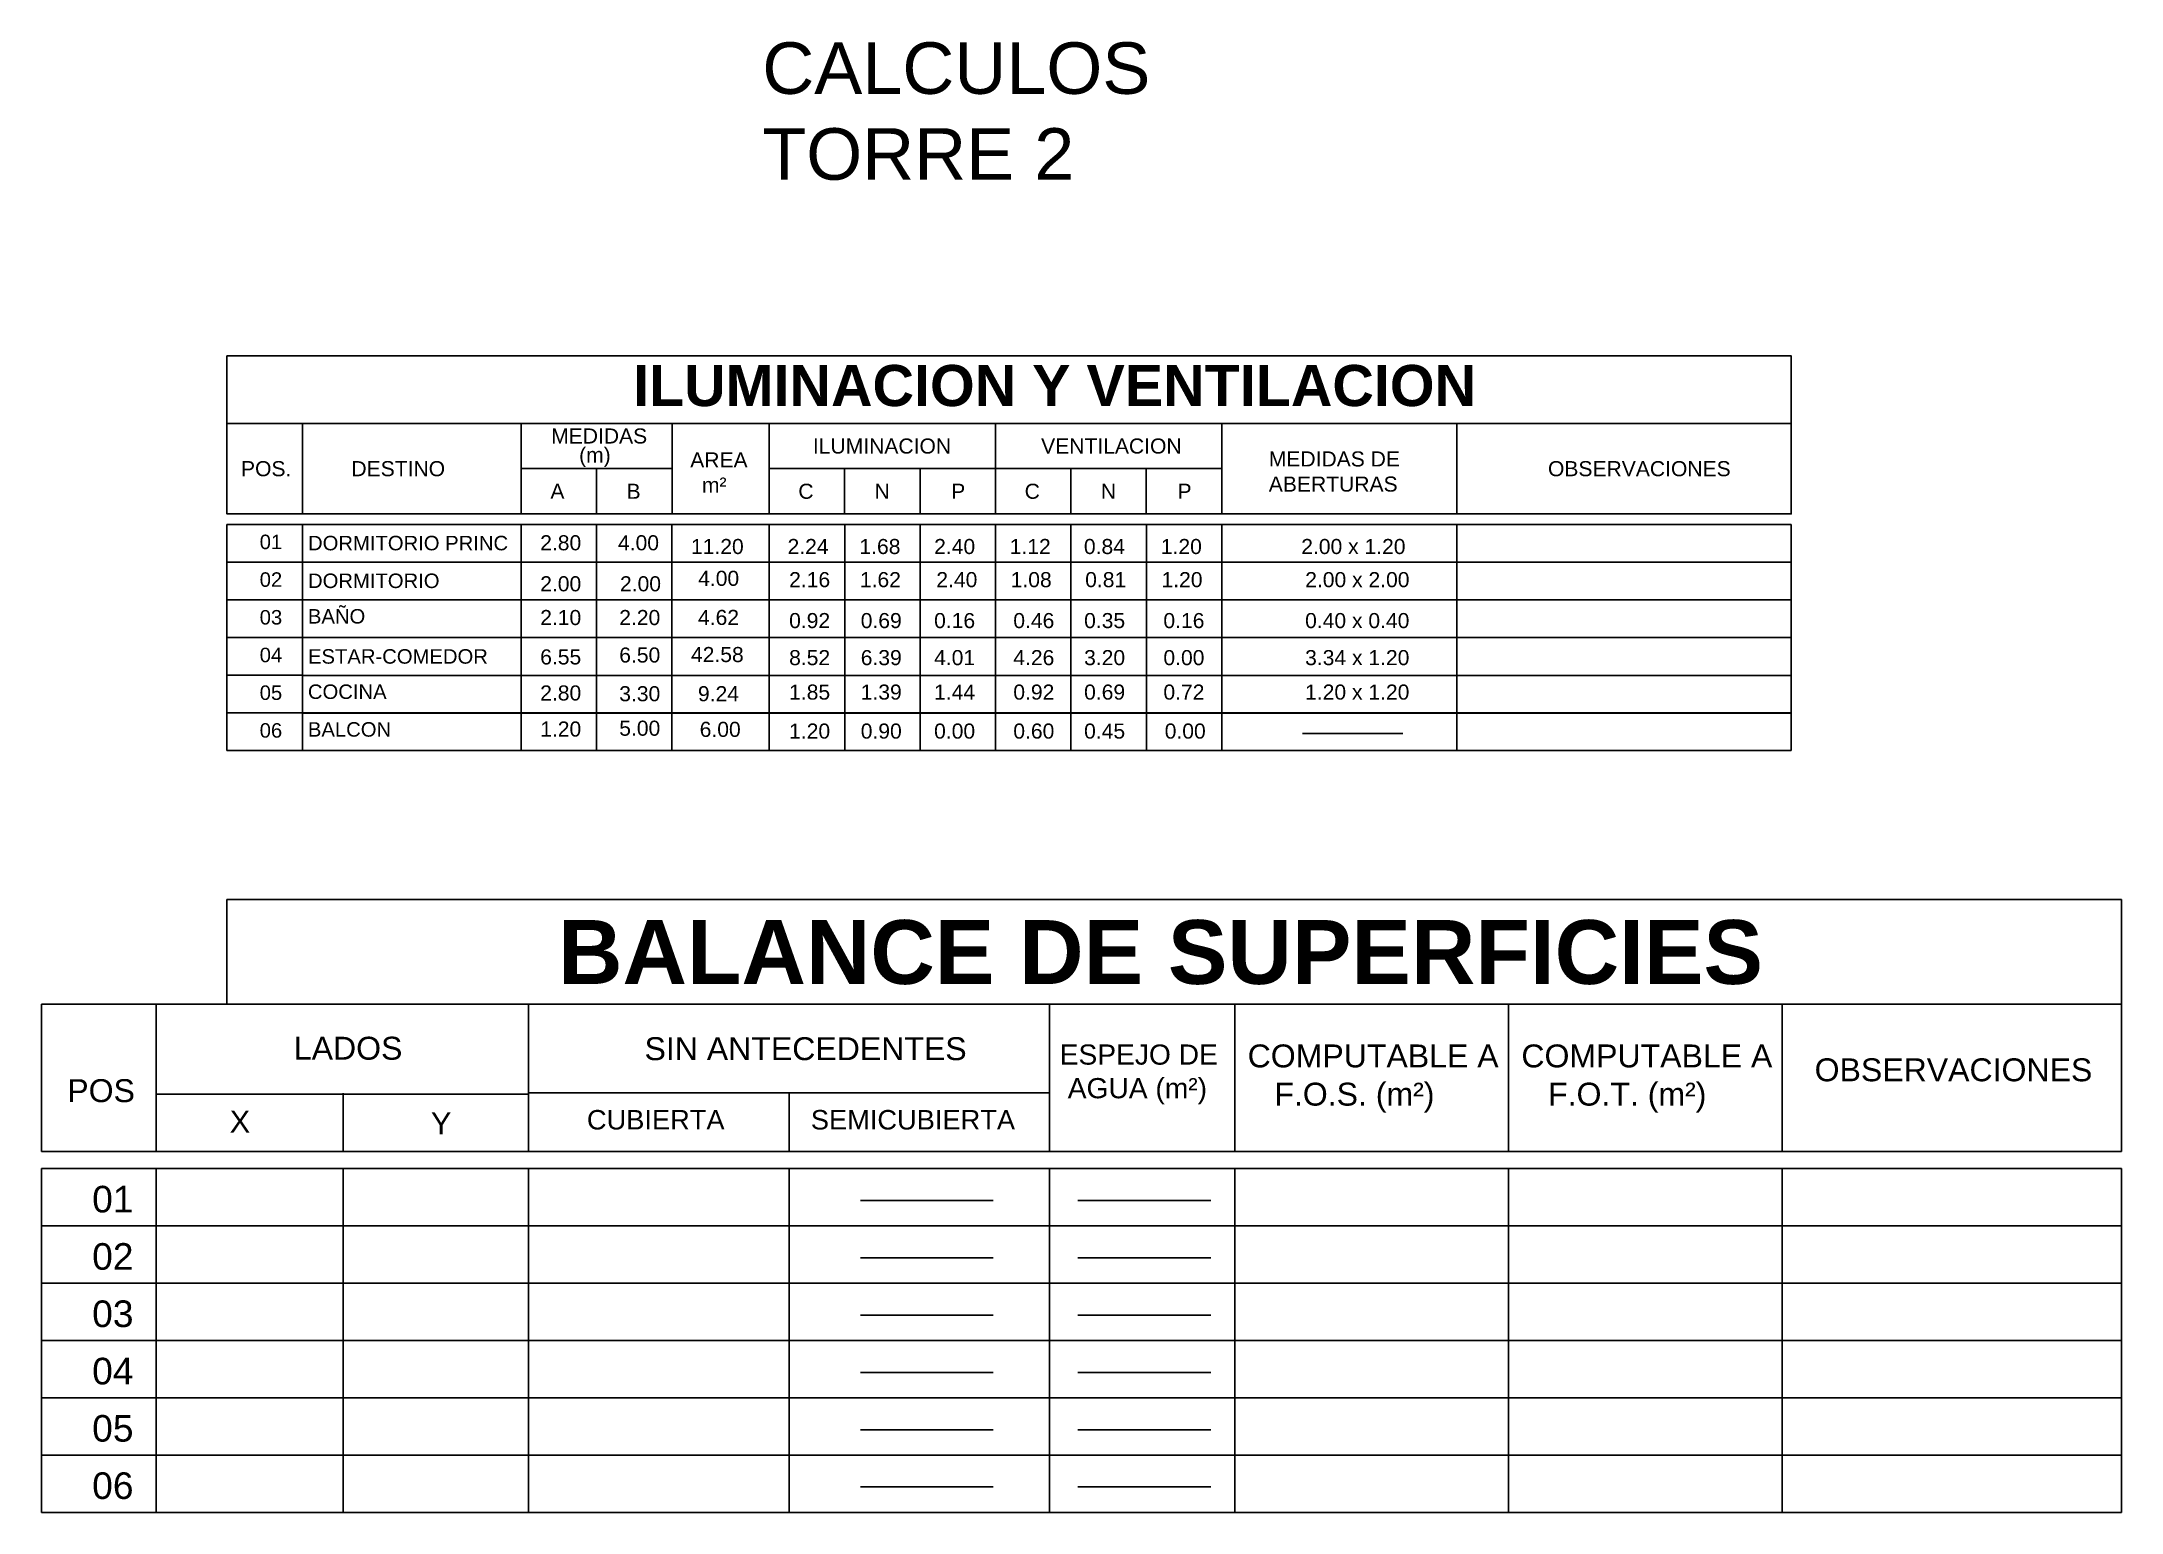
# Model space of a CAD drawing. Header units: millimetres. Extents: x 2359 to 2651, y 2020 to 2122.
# Drawn here: x 2550.3 to 2651.2, y 2050 to 2121.4 of the extents above; entities that cross this region are included whole.
import ezdxf

# ---------------------------------------------------------------- set-up
doc = ezdxf.new("R2010")
doc.units = ezdxf.units.MM
doc.layers.get('0').update_dxf_attribs({"color": 4})
for name, color, linetype in [('Muros', 1, 'Continuous'), ('Planillas', 4, 'Continuous'), ('Textos', 255, 'Continuous')]:
    doc.layers.add(name, color=color, linetype=linetype)
doc.styles.get("Standard").update_dxf_attribs({"font": 'arial.ttf'})

msp = doc.modelspace()

# ---------------------------------------------------------------- texts
at = {"color": 4, "insert": (2585.224, 2121.335), "char_height": 2.5, "attachment_point": 1}
msp.add_mtext_dynamic_manual_height_columns('{\\C1;CALCULOS TORRE 2}', width=24.7338, gutter_width=12.5, heights=[0], dxfattribs=at)
at = {"layer": 'Planillas'}
for s, p in [('01', (2560.845, 2096.744)), ('02', (2560.845, 2094.915)), ('03', (2560.845, 2093.085)), ('04', (2560.845, 2091.255)), ('05', (2560.845, 2089.426)), ('06', (2560.845, 2087.596))]:
    msp.add_text(s, height=0.7026, dxfattribs=at).set_placement(p)
at = {"layer": 'Planillas', "attachment_point": 4}
for s, insert, char_height, width in [('{\\C255;DORMITORIO PRINC}', (2563.19, 2097.032), 0.70259, 12.0791), ('{\\C255;DORMITORIO}', (2563.19, 2095.202), 0.70259, 12.0791), ('{\\C255;BAÑO}', (2563.185, 2093.479), 0.70259, 12.0791), ('{\\C255;ESTAR-COMEDOR}', (2563.19, 2091.532), 0.70259, 12.0791), ('{\\C255;COCINA}', (2563.185, 2089.82), 0.70259, 12.0791), ('{\\C255;BALCON}', (2563.185, 2087.99), 0.70259, 12.0791), ('01', (2552.719, 2065.193), 1.2913, 18.75458), ('02', (2552.719, 2062.412), 1.2913, 18.75458), ('03', (2552.719, 2059.631), 1.2913, 18.75458), ('04', (2552.719, 2056.85), 1.2913, 18.75458), ('05', (2552.719, 2054.07), 1.2913, 18.75458), ('06', (2552.719, 2051.289), 1.2913, 18.75458)]:
    msp.add_mtext(s, dxfattribs=dict(at, insert=insert, char_height=char_height, width=width))
at = {"layer": 'Textos'}
for s, height, p in [('MEDIDAS', 0.7319, (2574.983, 2101.868)), ('(m)', 0.7319, (2576.339, 2100.944)), ('ILUMINACION', 0.73187, (2587.68, 2101.38)), ('VENTILACION', 0.73187, (2598.75, 2101.38)), ('DESTINO', 0.7319, (2565.294, 2100.282)), ('OBSERVACIONES', 0.73187, (2623.336, 2100.282)), ('A', 0.732, (2574.947, 2099.185)), ('B', 0.732, (2578.642, 2099.185)), ('C', 0.732, (2586.973, 2099.185)), ('N', 0.732, (2590.668, 2099.185)), ('P', 0.732, (2594.388, 2099.185)), ('C', 0.732, (2597.951, 2099.185)), ('N', 0.732, (2601.646, 2099.185)), ('P', 0.732, (2605.366, 2099.185)), ('2.80', 0.7319, (2574.452, 2096.686)), ('4.00', 0.7319, (2578.225, 2096.686)), ('11.20', 0.7319, (2581.765, 2096.505)), ('2.24', 0.7319, (2586.449, 2096.505)), ('1.68', 0.7319, (2589.937, 2096.505)), ('2.40', 0.7319, (2593.561, 2096.505)), ('1.12', 0.7319, (2597.226, 2096.505)), ('0.84', 0.7319, (2600.825, 2096.505)), ('1.20', 0.7319, (2604.557, 2096.505)), ('2.00 x 1.20', 0.73187, (2611.367, 2096.505)), ('2.00', 0.7319, (2574.452, 2094.696)), ('2.00', 0.7319, (2578.322, 2094.696)), ('4.00', 0.7319, (2582.113, 2094.961)), ('2.16', 0.7319, (2586.527, 2094.897)), ('1.62', 0.7319, (2589.958, 2094.897)), ('2.40', 0.7319, (2593.667, 2094.897)), ('1.08', 0.7319, (2597.273, 2094.897)), ('0.81', 0.7319, (2600.887, 2094.897)), ('1.20', 0.7319, (2604.59, 2094.897)), ('2.00 x 2.00', 0.73187, (2611.56, 2094.897)), ('2.10', 0.7319, (2574.452, 2093.058)), ('2.20', 0.7319, (2578.286, 2093.058)), ('4.62', 0.7319, (2582.107, 2093.064)), ('0.92', 0.7319, (2586.527, 2092.91)), ('0.69', 0.7319, (2590, 2092.91)), ('0.16', 0.7319, (2593.559, 2092.91)), ('0.46', 0.7319, (2597.401, 2092.91)), ('0.35', 0.7319, (2600.835, 2092.91)), ('0.16', 0.7319, (2604.682, 2092.91)), ('0.40 x 0.40', 0.73187, (2611.555, 2092.91)), ('6.55', 0.7319, (2574.452, 2091.147)), ('6.50', 0.7319, (2578.286, 2091.24)), ('42.58', 0.7319, (2581.765, 2091.262)), ('8.52', 0.7319, (2586.527, 2091.113)), ('6.39', 0.7319, (2590, 2091.113)), ('4.01', 0.7319, (2593.559, 2091.113)), ('4.26', 0.7319, (2597.401, 2091.113)), ('3.20', 0.7319, (2600.835, 2091.113)), ('0.00', 0.7319, (2604.682, 2091.113)), ('3.34 x 1.20', 0.73187, (2611.555, 2091.113)), ('2.80', 0.7319, (2574.452, 2089.398)), ('3.30', 0.7319, (2578.286, 2089.362)), ('9.24', 0.7319, (2582.103, 2089.362)), ('1.85', 0.7319, (2586.527, 2089.441)), ('1.39', 0.7319, (2590, 2089.441)), ('1.44', 0.7319, (2593.559, 2089.441)), ('0.92', 0.7319, (2597.401, 2089.441)), ('0.69', 0.7319, (2600.835, 2089.441)), ('0.72', 0.7319, (2604.682, 2089.441)), ('1.20 x 1.20', 0.73187, (2611.555, 2089.441)), ('1.20', 0.7319, (2574.452, 2087.648)), ('5.00', 0.7319, (2578.286, 2087.688)), ('6.00', 0.7319, (2582.188, 2087.632)), ('1.20', 0.7319, (2586.527, 2087.549)), ('0.90', 0.7319, (2590, 2087.549)), ('0.00', 0.7319, (2593.559, 2087.549)), ('0.60', 0.7319, (2597.401, 2087.549)), ('0.45', 0.7319, (2600.835, 2087.549)), ('0.00', 0.7319, (2604.744, 2087.549))]:
    msp.add_text(s, height=height, dxfattribs=at).set_placement(p)
at = {"layer": 'Textos', "color": 7, "attachment_point": 1}
for s, insert, char_height, width in [('\\pt51.896;{\\fArial|b1|i0|c0|p34;ILUMINACION Y VENTILACION}', (2578.956, 2105.68), 1.996, 41.55125), ('\\pt80.576;{\\fArial|b1|i0|c0|p34;BALANCE DE SUPERFICIES}', (2575.319, 2078.742), 3.09908, 64.51441)]:
    msp.add_mtext(s, dxfattribs=dict(at, insert=insert, char_height=char_height, width=width))
at = {"layer": 'Textos', "attachment_point": 1}
for s, insert, char_height, width in [('AREA\\P  m²', (2581.729, 2101.438), 0.7319, 2.71267), ('MEDIDAS DE\\PABERTURAS ', (2609.793, 2101.486), 0.7319, 6.95592), ('POS.', (2559.939, 2101.014), 0.7319, 2.44321), ('LADOS', (2562.502, 2073.081), 1.1123, 20.24016), ('SIN ANTECEDENTES ', (2579.512, 2073.059), 1.11233, 32.97291), ('\\pi0.87789;ESPEJO DE \\P\\pi1.2691;AGUA (m²)', (2598.772, 2072.707), 0.97861, 9.24753), ('COMPUTABLE A \\P   F.O.S. (m²)', (2608.768, 2072.707), 1.11233, 43.11961), ('COMPUTABLE A \\P   F.O.T. (m²)', (2622.046, 2072.707), 1.11233, 43.11961), ('OBSERVACIONES', (2636.27, 2072.034), 1.11233, 33.37004), ('POS', (2551.512, 2071.023), 1.1123, 20.24016), ('X', (2559.393, 2069.495), 1.061, 33.37004), ('Y', (2569.153, 2069.411), 1.061, 33.37004), ('CUBIERTA', (2576.718, 2069.527), 0.9455, 31.01118), ('SEMICUBIERTA', (2587.579, 2069.527), 0.94548, 31.01118)]:
    msp.add_mtext(s, dxfattribs=dict(at, insert=insert, char_height=char_height, width=width))

# ---------------------------------------------------------------- linework, layer by layer
at = {"color": 4}
msp.add_line((2577.19, 2097.946), (2577.19, 2086.968), dxfattribs=at)
at = {"color": 7, "lineweight": 30}
msp.add_line((2611.435, 2087.803), (2616.303, 2087.803), dxfattribs=at)
at = {"layer": 'Muros'}
for p, q in [((2562.919, 2098.453), (2562.919, 2102.844)), ((2573.53, 2098.453), (2573.53, 2102.844)), ((2580.849, 2098.453), (2580.849, 2102.842)), ((2585.557, 2098.453), (2585.557, 2102.844)), ((2596.534, 2098.453), (2596.534, 2102.844)), ((2607.512, 2098.453), (2607.512, 2102.844)), ((2618.918, 2098.453), (2618.918, 2102.844)), ((2580.849, 2100.648), (2573.53, 2100.648)), ((2577.19, 2098.453), (2577.19, 2100.648)), ((2585.557, 2100.648), (2607.512, 2100.648)), ((2600.194, 2098.453), (2600.194, 2100.648)), ((2603.853, 2098.453), (2603.853, 2100.648)), ((2550.266, 2074.658), (2573.89, 2074.658)), ((2550.266, 2074.658), (2550.266, 2067.519)), ((2555.828, 2074.658), (2555.828, 2067.519)), ((2573.89, 2074.658), (2586.522, 2074.658)), ((2573.89, 2074.658), (2573.89, 2067.519)), ((2586.522, 2074.658), (2599.153, 2074.658)), ((2599.153, 2074.658), (2599.153, 2070.36)), ((2599.153, 2074.658), (2599.153, 2067.519)), ((2599.153, 2074.658), (2599.153, 2067.519)), ((2608.143, 2074.658), (2620.775, 2074.658)), ((2608.143, 2074.658), (2651.151, 2074.658)), ((2608.143, 2067.519), (2608.143, 2074.658)), ((2620.775, 2074.658), (2633.407, 2074.658)), ((2621.422, 2074.658), (2621.422, 2067.519)), ((2634.7, 2074.658), (2634.7, 2067.519)), ((2651.151, 2074.658), (2651.151, 2067.519)), ((2599.153, 2073.53), (2599.153, 2071.638)), ((2555.828, 2070.3), (2573.89, 2070.3)), ((2564.9, 2070.339), (2564.9, 2067.519)), ((2573.89, 2070.36), (2599.153, 2070.36)), ((2586.522, 2070.36), (2586.522, 2067.519)), ((2586.522, 2070.36), (2586.522, 2067.519)), ((2599.153, 2070.36), (2599.153, 2067.519)), ((2599.153, 2070.36), (2599.153, 2067.519)), ((2550.266, 2067.519), (2573.89, 2067.519)), ((2573.89, 2067.519), (2586.522, 2067.519)), ((2586.522, 2067.519), (2599.153, 2067.519)), ((2599.153, 2067.519), (2651.151, 2067.519)), ((2555.828, 2066.685), (2550.266, 2066.685)), ((2550.266, 2066.685), (2550.266, 2063.904)), ((2564.9, 2066.685), (2555.828, 2066.685)), ((2573.89, 2066.685), (2564.9, 2066.685)), ((2573.89, 2066.685), (2586.522, 2066.685)), ((2586.522, 2066.685), (2599.153, 2066.685)), ((2599.153, 2066.685), (2651.151, 2066.685)), ((2651.151, 2066.685), (2651.151, 2063.904)), ((2589.982, 2065.138), (2596.429, 2065.138)), ((2600.531, 2065.138), (2606.978, 2065.138)), ((2550.266, 2063.904), (2550.266, 2061.123)), ((2651.151, 2063.904), (2651.151, 2061.123)), ((2589.982, 2062.358), (2596.429, 2062.358)), ((2600.531, 2062.358), (2606.978, 2062.358)), ((2550.266, 2061.123), (2651.151, 2061.123)), ((2555.828, 2061.123), (2550.266, 2061.123)), ((2550.266, 2061.123), (2550.266, 2058.343)), ((2564.9, 2061.123), (2555.828, 2061.123)), ((2573.89, 2061.123), (2564.9, 2061.123)), ((2573.89, 2061.123), (2586.522, 2061.123)), ((2586.522, 2061.123), (2599.153, 2061.123)), ((2599.153, 2061.123), (2651.151, 2061.123)), ((2651.151, 2061.123), (2651.151, 2058.343)), ((2589.982, 2059.577), (2596.429, 2059.577)), ((2600.531, 2059.577), (2606.978, 2059.577)), ((2550.266, 2058.343), (2550.266, 2055.562)), ((2651.151, 2058.343), (2651.151, 2055.562)), ((2589.982, 2056.796), (2596.429, 2056.796)), ((2600.531, 2056.796), (2606.978, 2056.796)), ((2550.266, 2055.562), (2651.151, 2055.562)), ((2555.828, 2055.562), (2550.266, 2055.562)), ((2550.266, 2055.562), (2550.266, 2052.781)), ((2564.9, 2055.562), (2555.828, 2055.562)), ((2573.89, 2055.562), (2564.9, 2055.562)), ((2573.89, 2055.562), (2586.522, 2055.562)), ((2586.522, 2055.562), (2599.153, 2055.562)), ((2599.153, 2055.562), (2651.151, 2055.562)), ((2651.151, 2055.562), (2651.151, 2052.781)), ((2589.982, 2054.015), (2596.429, 2054.015)), ((2600.531, 2054.015), (2606.978, 2054.015)), ((2550.266, 2052.781), (2550.266, 2050)), ((2651.151, 2052.781), (2651.151, 2050)), ((2589.982, 2051.234), (2596.429, 2051.234)), ((2600.531, 2051.234), (2606.978, 2051.234)), ((2550.266, 2050), (2651.151, 2050))]:
    msp.add_line(p, q, dxfattribs=at)
for points in [[(2559.256, 2102.844), (2635.136, 2102.844), (2635.136, 2106.117), (2559.256, 2106.117)], [(2635.136, 2102.844), (2559.256, 2102.844), (2559.256, 2098.453), (2635.136, 2098.453)], [(2559.256, 2074.658), (2651.151, 2074.658), (2651.151, 2079.739), (2559.256, 2079.739)]]:
    msp.add_lwpolyline(points, close=True, dxfattribs=at)
at = {"layer": 'Planillas', "color": 126, "ltscale": 0.1}
for p, q in [((2589.216, 2098.453), (2589.216, 2100.648)), ((2592.875, 2098.453), (2592.875, 2100.648))]:
    msp.add_line(p, q, dxfattribs=at)
at = {"layer": 'Planillas'}
for p, q in [((2559.256, 2097.946), (2562.915, 2097.946)), ((2562.915, 2097.946), (2559.256, 2097.946)), ((2562.915, 2097.946), (2559.256, 2097.946)), ((2559.256, 2097.946), (2559.256, 2096.117)), ((2562.915, 2097.946), (2635.133, 2097.946)), ((2562.915, 2097.946), (2562.915, 2096.117)), ((2562.915, 2097.946), (2635.133, 2097.946)), ((2562.915, 2097.946), (2635.133, 2097.946)), ((2573.53, 2097.946), (2573.53, 2096.117)), ((2580.842, 2097.946), (2580.842, 2096.117)), ((2585.565, 2097.946), (2585.565, 2096.117)), ((2589.223, 2097.946), (2589.223, 2096.117)), ((2592.881, 2097.946), (2592.881, 2096.117)), ((2596.539, 2097.946), (2596.539, 2096.117)), ((2600.197, 2097.946), (2600.197, 2096.117)), ((2603.854, 2097.946), (2603.854, 2096.117)), ((2607.512, 2097.946), (2607.512, 2096.117)), ((2618.916, 2097.946), (2618.916, 2096.117)), ((2635.133, 2097.946), (2635.133, 2096.117)), ((2562.915, 2096.117), (2559.256, 2096.117)), ((2559.256, 2096.117), (2559.256, 2094.287)), ((2559.256, 2096.117), (2562.915, 2096.117)), ((2562.915, 2096.117), (2635.133, 2096.117)), ((2562.915, 2096.117), (2562.915, 2093.996)), ((2562.915, 2094.287), (2562.915, 2096.117)), ((2562.915, 2096.117), (2635.133, 2096.117)), ((2573.53, 2096.117), (2573.53, 2093.996)), ((2580.842, 2096.117), (2580.842, 2093.996)), ((2585.565, 2096.117), (2585.565, 2093.996)), ((2589.223, 2096.117), (2589.223, 2093.996)), ((2592.881, 2096.117), (2592.881, 2093.996)), ((2596.539, 2096.117), (2596.539, 2093.996)), ((2600.197, 2096.117), (2600.197, 2093.996)), ((2603.854, 2096.117), (2603.854, 2093.996)), ((2607.512, 2096.117), (2607.512, 2093.996)), ((2618.916, 2096.117), (2618.916, 2093.996)), ((2635.133, 2096.117), (2635.133, 2093.996)), ((2559.256, 2094.287), (2562.915, 2094.287)), ((2562.915, 2094.287), (2559.256, 2094.287)), ((2559.256, 2094.287), (2559.256, 2092.457)), ((2562.915, 2094.287), (2635.133, 2094.287)), ((2562.915, 2094.287), (2562.915, 2092.457)), ((2562.915, 2092.457), (2562.915, 2094.287)), ((2573.53, 2094.287), (2573.53, 2092.457)), ((2580.842, 2094.287), (2580.842, 2092.457)), ((2585.565, 2094.287), (2585.565, 2092.457)), ((2589.223, 2094.287), (2589.223, 2092.457)), ((2592.881, 2094.287), (2592.881, 2092.457)), ((2596.539, 2094.287), (2596.539, 2092.457)), ((2600.197, 2094.287), (2600.197, 2092.457)), ((2603.854, 2094.287), (2603.854, 2092.457)), ((2607.512, 2094.287), (2607.512, 2092.457)), ((2618.916, 2094.287), (2618.916, 2092.457)), ((2635.133, 2094.287), (2635.133, 2092.457)), ((2559.256, 2092.457), (2562.915, 2092.457)), ((2562.915, 2092.457), (2559.256, 2092.457)), ((2559.256, 2092.457), (2559.256, 2090.628)), ((2562.915, 2092.457), (2635.133, 2092.457)), ((2562.915, 2092.447), (2562.915, 2090.617)), ((2573.53, 2092.447), (2573.53, 2090.617)), ((2580.842, 2092.447), (2580.842, 2090.617)), ((2585.565, 2092.447), (2585.565, 2090.617)), ((2589.223, 2092.447), (2589.223, 2090.617)), ((2592.881, 2092.447), (2592.881, 2090.617)), ((2596.539, 2092.447), (2596.539, 2090.617)), ((2600.197, 2092.447), (2600.197, 2090.617)), ((2603.854, 2092.447), (2603.854, 2090.617)), ((2607.512, 2092.447), (2607.512, 2090.617)), ((2618.916, 2092.447), (2618.916, 2090.617)), ((2635.133, 2092.447), (2635.133, 2090.617)), ((2562.915, 2090.628), (2559.256, 2090.628)), ((2559.256, 2090.628), (2562.915, 2090.628)), ((2559.256, 2090.628), (2559.256, 2088.798)), ((2562.915, 2090.628), (2562.915, 2088.798)), ((2562.915, 2088.798), (2562.915, 2090.628)), ((2562.915, 2090.617), (2635.133, 2090.617)), ((2562.915, 2090.617), (2635.133, 2090.617)), ((2573.53, 2090.628), (2573.53, 2088.798)), ((2580.842, 2090.628), (2580.842, 2086.968)), ((2585.565, 2090.628), (2585.565, 2088.798)), ((2589.223, 2090.628), (2589.223, 2088.798)), ((2592.881, 2090.628), (2592.881, 2088.798)), ((2596.539, 2090.628), (2596.539, 2088.798)), ((2600.197, 2090.628), (2600.197, 2088.798)), ((2603.854, 2090.628), (2603.854, 2088.798)), ((2607.512, 2090.628), (2607.512, 2088.798)), ((2618.916, 2090.628), (2618.916, 2088.798)), ((2635.133, 2090.628), (2635.133, 2088.798)), ((2559.256, 2088.798), (2562.915, 2088.798)), ((2562.915, 2088.798), (2559.256, 2088.798)), ((2562.915, 2088.798), (2559.256, 2088.798)), ((2559.256, 2088.798), (2562.915, 2088.798)), ((2559.256, 2088.798), (2559.256, 2086.968)), ((2562.915, 2088.798), (2635.133, 2088.798)), ((2562.915, 2086.968), (2562.915, 2088.798)), ((2562.915, 2088.788), (2635.133, 2088.788)), ((2562.915, 2088.788), (2635.133, 2088.788)), ((2573.53, 2088.798), (2573.53, 2086.968)), ((2585.565, 2088.798), (2585.565, 2086.968)), ((2589.223, 2088.798), (2589.223, 2086.968)), ((2592.881, 2088.798), (2592.881, 2086.968)), ((2596.539, 2088.798), (2596.539, 2086.968)), ((2600.197, 2088.798), (2600.197, 2086.968)), ((2603.854, 2088.798), (2603.854, 2086.968)), ((2607.512, 2088.798), (2607.512, 2086.968)), ((2618.916, 2088.798), (2618.916, 2086.968)), ((2635.133, 2088.798), (2635.133, 2086.968)), ((2559.256, 2086.968), (2562.915, 2086.968)), ((2562.915, 2086.968), (2559.256, 2086.968)), ((2562.915, 2086.968), (2635.133, 2086.968)), ((2555.828, 2066.685), (2555.828, 2063.904)), ((2564.9, 2066.685), (2564.9, 2061.123)), ((2573.89, 2063.904), (2573.89, 2066.685)), ((2586.522, 2063.904), (2586.522, 2066.685)), ((2586.522, 2063.904), (2586.522, 2066.685)), ((2599.153, 2063.904), (2599.153, 2066.685)), ((2599.153, 2063.904), (2599.153, 2066.685)), ((2599.153, 2063.904), (2599.153, 2066.685)), ((2599.153, 2063.904), (2599.153, 2066.685)), ((2608.143, 2063.904), (2608.143, 2066.685)), ((2608.143, 2063.904), (2608.143, 2066.685)), ((2608.143, 2063.904), (2608.143, 2066.685)), ((2608.143, 2063.904), (2608.143, 2066.685)), ((2621.422, 2063.904), (2621.422, 2066.685)), ((2634.7, 2063.904), (2634.7, 2066.685)), ((2555.828, 2063.904), (2550.266, 2063.904)), ((2564.9, 2063.904), (2555.828, 2063.904)), ((2555.828, 2063.904), (2555.828, 2061.123)), ((2573.89, 2063.904), (2564.9, 2063.904)), ((2573.89, 2063.904), (2586.522, 2063.904)), ((2573.89, 2061.123), (2573.89, 2063.904)), ((2586.522, 2061.123), (2586.522, 2063.904)), ((2586.522, 2063.904), (2599.153, 2063.904)), ((2586.522, 2061.123), (2586.522, 2063.904)), ((2599.153, 2061.123), (2599.153, 2063.904)), ((2599.153, 2061.123), (2599.153, 2063.904)), ((2599.153, 2061.123), (2599.153, 2063.904)), ((2599.153, 2063.904), (2651.151, 2063.904)), ((2599.153, 2061.123), (2599.153, 2063.904)), ((2608.143, 2061.123), (2608.143, 2063.904)), ((2608.143, 2061.123), (2608.143, 2063.904)), ((2608.143, 2061.123), (2608.143, 2063.904)), ((2608.143, 2061.123), (2608.143, 2063.904)), ((2621.422, 2061.123), (2621.422, 2063.904)), ((2634.7, 2061.123), (2634.7, 2063.904)), ((2555.828, 2061.123), (2555.828, 2058.343)), ((2564.9, 2061.123), (2564.9, 2055.562)), ((2573.89, 2058.343), (2573.89, 2061.123)), ((2586.522, 2058.343), (2586.522, 2061.123)), ((2586.522, 2058.343), (2586.522, 2061.123)), ((2599.153, 2058.343), (2599.153, 2061.123)), ((2599.153, 2058.343), (2599.153, 2061.123)), ((2599.153, 2058.343), (2599.153, 2061.123)), ((2599.153, 2058.343), (2599.153, 2061.123)), ((2608.143, 2058.343), (2608.143, 2061.123)), ((2608.143, 2058.343), (2608.143, 2061.123)), ((2608.143, 2058.343), (2608.143, 2061.123)), ((2608.143, 2058.343), (2608.143, 2061.123)), ((2621.422, 2058.343), (2621.422, 2061.123)), ((2634.7, 2058.343), (2634.7, 2061.123)), ((2555.828, 2058.343), (2550.266, 2058.343)), ((2564.9, 2058.343), (2555.828, 2058.343)), ((2555.828, 2058.343), (2555.828, 2055.562)), ((2573.89, 2058.343), (2564.9, 2058.343)), ((2573.89, 2058.343), (2586.522, 2058.343)), ((2573.89, 2055.562), (2573.89, 2058.343)), ((2586.522, 2055.562), (2586.522, 2058.343)), ((2586.522, 2058.343), (2599.153, 2058.343)), ((2586.522, 2055.562), (2586.522, 2058.343)), ((2599.153, 2055.562), (2599.153, 2058.343)), ((2599.153, 2055.562), (2599.153, 2058.343)), ((2599.153, 2055.562), (2599.153, 2058.343)), ((2599.153, 2058.343), (2651.151, 2058.343)), ((2599.153, 2055.562), (2599.153, 2058.343)), ((2608.143, 2055.562), (2608.143, 2058.343)), ((2608.143, 2055.562), (2608.143, 2058.343)), ((2608.143, 2055.562), (2608.143, 2058.343)), ((2608.143, 2055.562), (2608.143, 2058.343)), ((2621.422, 2055.562), (2621.422, 2058.343)), ((2634.7, 2055.562), (2634.7, 2058.343)), ((2555.828, 2055.562), (2555.828, 2052.781)), ((2564.9, 2055.562), (2564.9, 2050)), ((2573.89, 2052.781), (2573.89, 2055.562)), ((2586.522, 2052.781), (2586.522, 2055.562)), ((2586.522, 2052.781), (2586.522, 2055.562)), ((2599.153, 2052.781), (2599.153, 2055.562)), ((2599.153, 2052.781), (2599.153, 2055.562)), ((2599.153, 2052.781), (2599.153, 2055.562)), ((2599.153, 2052.781), (2599.153, 2055.562)), ((2608.143, 2052.781), (2608.143, 2055.562)), ((2608.143, 2052.781), (2608.143, 2055.562)), ((2608.143, 2052.781), (2608.143, 2055.562)), ((2608.143, 2052.781), (2608.143, 2055.562)), ((2621.422, 2052.781), (2621.422, 2055.562)), ((2634.7, 2052.781), (2634.7, 2055.562)), ((2555.828, 2052.781), (2550.266, 2052.781)), ((2564.9, 2052.781), (2555.828, 2052.781)), ((2555.828, 2052.781), (2555.828, 2050)), ((2573.89, 2052.781), (2564.9, 2052.781)), ((2573.89, 2052.781), (2586.522, 2052.781)), ((2573.89, 2050), (2573.89, 2052.781)), ((2586.522, 2050), (2586.522, 2052.781)), ((2586.522, 2052.781), (2599.153, 2052.781)), ((2586.522, 2050), (2586.522, 2052.781)), ((2599.153, 2050), (2599.153, 2052.781)), ((2599.153, 2050), (2599.153, 2052.781)), ((2599.153, 2050), (2599.153, 2052.781)), ((2599.153, 2052.781), (2651.151, 2052.781)), ((2599.153, 2050), (2599.153, 2052.781)), ((2608.143, 2050), (2608.143, 2052.781)), ((2608.143, 2050), (2608.143, 2052.781)), ((2608.143, 2050), (2608.143, 2052.781)), ((2608.143, 2050), (2608.143, 2052.781)), ((2621.422, 2050), (2621.422, 2052.781)), ((2634.7, 2050), (2634.7, 2052.781))]:
    msp.add_line(p, q, dxfattribs=at)
at = {"layer": 'Planillas', "color": 54, "ltscale": 0.1}
for p, q in [((2562.915, 2096.117), (2562.915, 2097.946)), ((2562.915, 2090.628), (2562.915, 2092.457))]:
    msp.add_line(p, q, dxfattribs=at)
at = {"layer": 'Planillas', "color": 41}
for p, q in [((2573.89, 2074.658), (2586.522, 2074.658)), ((2586.522, 2074.658), (2599.153, 2074.658)), ((2608.143, 2074.658), (2620.775, 2074.658)), ((2620.775, 2074.658), (2633.407, 2074.658))]:
    msp.add_line(p, q, dxfattribs=at)

msp.set_redraw_order([(e.dxf.handle, doc.entitydb.next_handle()) for e in msp.query("TEXT MTEXT ATTDEF DIMENSION ARC_DIMENSION")])  # texts and dimensions are drawn at this point

doc.saveas('drawing.dxf')
